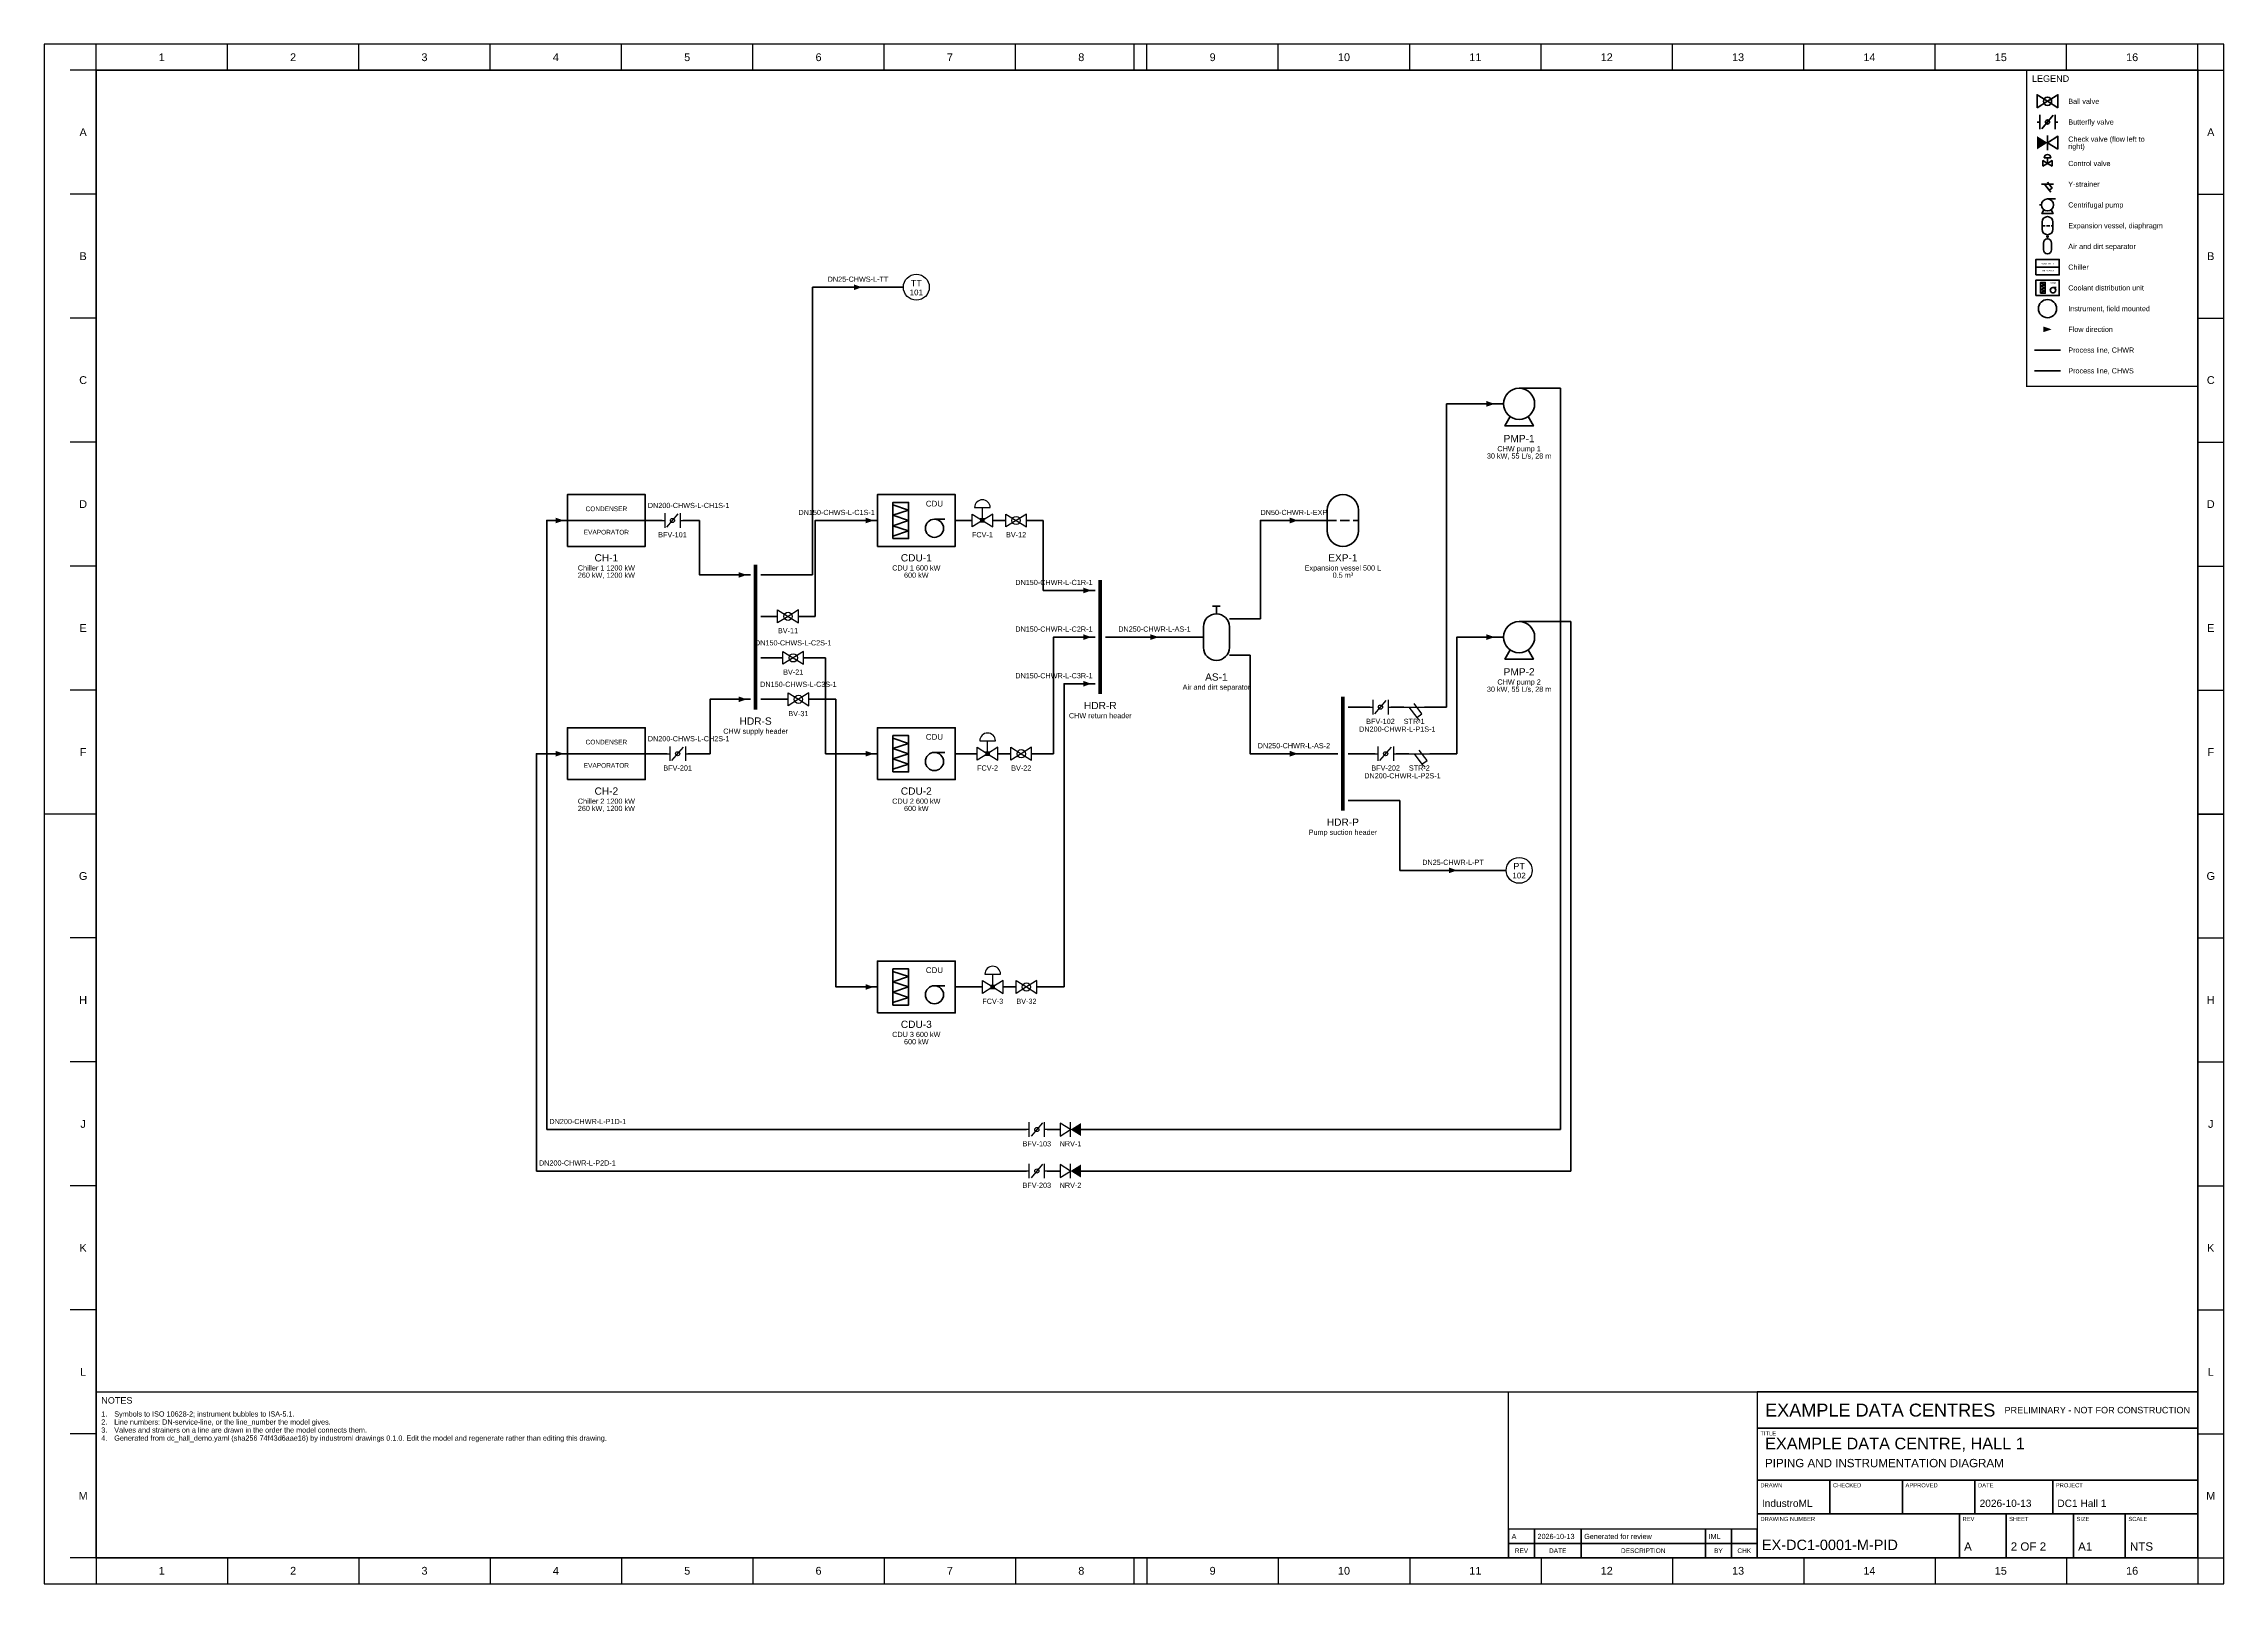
# Model space of a CAD drawing. Header units: millimetres. Extents: x 0 to 841, y 0 to 594.
import ezdxf
from ezdxf.enums import TextEntityAlignment as Align

# ---------------------------------------------------------------- set-up
doc = ezdxf.new("R2010")
doc.units = ezdxf.units.MM
doc.linetypes.add('IND-DASHED', pattern=[5, 3.5, -1.5])
for name, color, linetype, lineweight in [('P-EQUIP', 7, 'Continuous', 50), ('P-INST', 7, 'Continuous', 25), ('P-LINE-CHWR', 1, 'Continuous', 50), ('P-LINE-CHWS', 5, 'Continuous', 50), ('P-LINE-TEXT', 7, 'Continuous', 18), ('P-TAG', 7, 'Continuous', 25), ('P-TEXT', 7, 'Continuous', 18), ('P-VALVE', 7, 'Continuous', 25), ('SHEET-BORDER', 7, 'Continuous', 25), ('SHEET-TEXT', 7, 'Continuous', 18), ('SHEET-TITLE', 7, 'Continuous', 35)]:
    doc.layers.add(name, color=color, linetype=linetype, lineweight=lineweight)
doc.styles.add('IND', font='arial.ttf')

# ---------------------------------------------------------------- blocks, each defined once
blk = doc.blocks.new('P-BALL')
for points in [[(-4, -2.5), (-4, 2.5), (0, 0)], [(4, -2.5), (4, 2.5), (0, 0)]]:
    blk.add_lwpolyline(points, close=True)
blk.add_circle((0, 0), 1.6)
blk = doc.blocks.new('P-BFLY')
for p, q in [((-4, 0), (-3, 0)), ((-3, 2.8), (-3, -2.8)), ((-2.2, -2.6), (2.2, 2.6)), ((3, 2.8), (3, -2.8)), ((3, 0), (4, 0))]:
    blk.add_line(p, q)
blk.add_circle((0, 0), 0.8)
blk = doc.blocks.new('P-CHECK')
h = blk.add_hatch(color=256)
h.dxf.hatch_style = 1
h.paths.add_polyline_path([(-4, -2.5), (-4, 2.5), (0, 0)])
blk.add_line((0, 2.8), (0, -2.8))
blk.add_lwpolyline([(4, -2.5), (4, 2.5), (0, 0)], close=True)
blk = doc.blocks.new('P-CV')
h = blk.add_hatch(color=256)
h.dxf.hatch_style = 1
h.paths.add_polyline_path([(-0.9, -0.9), (0.9, -0.9), (0.9, 0.9), (-0.9, 0.9)])
for p, q in [((-3, 5), (3, 5)), ((0, 0), (0, 5))]:
    blk.add_line(p, q)
for points in [[(-4, -2.5), (-4, 2.5), (0, 0)], [(4, -2.5), (4, 2.5), (0, 0)]]:
    blk.add_lwpolyline(points, close=True)
blk.add_arc((0, 5), 3, 0, 180)
blk = doc.blocks.new('P-STRAINER')
for p, q in [((-4, 0), (4, 0)), ((1, -4), (2.2, -5.2))]:
    blk.add_line(p, q)
blk.add_lwpolyline([(-2, 0), (1, -4), (3, -2.6), (0, 1.4)])
blk = doc.blocks.new('P-PUMP')
for p, q in [((-6, 0), (-8, 0)), ((0, 6), (8, 6))]:
    blk.add_line(p, q)
blk.add_lwpolyline([(-3.5, -4.9), (-5.5, -8.5), (5.5, -8.5), (3.5, -4.9)])
blk.add_circle((0, 0), 6)
blk = doc.blocks.new('P-EXPTANK')
for p, q in [((-6, -4), (-6, 4)), ((6, -4), (6, 4))]:
    blk.add_line(p, q)
at = {"linetype": 'IND-DASHED'}
blk.add_line((-6, 0), (6, 0), dxfattribs=at)
for centre, start, end in [((0, 4), 0, 180), ((0, -4), 180, 360)]:
    blk.add_arc(centre, 6, start, end)
blk = doc.blocks.new('P-AIRSEP')
for p, q in [((-1.5, 12), (1.5, 12)), ((0, 9), (0, 12)), ((-5, -4), (-5, 4)), ((5, -4), (5, 4))]:
    blk.add_line(p, q)
for centre, start, end in [((0, 4), 0, 180), ((0, -4), 180, 360)]:
    blk.add_arc(centre, 5, start, end)
blk = doc.blocks.new('P-CHILLER')
blk.add_line((-15, 0), (15, 0))
blk.add_lwpolyline([(-15, -10), (15, -10), (15, 10), (-15, 10)], close=True)
at = {"style": 'IND'}
for s, p in [('CONDENSER', (0, 4.5)), ('EVAPORATOR', (0, -4.5))]:
    blk.add_text(s, height=1.8, dxfattribs=at).set_placement(p, align=Align.MIDDLE_CENTER)
blk = doc.blocks.new('P-CDU')
blk.add_line((7, 0.5), (11, 0.5))
for points in [[(-15, -10), (15, -10), (15, 10), (-15, 10)], [(-9, -7), (-3, -7), (-3, 7), (-9, 7)]]:
    blk.add_lwpolyline(points, close=True)
blk.add_lwpolyline([(-9, 6), (-3, 4), (-9, 2), (-3, 0), (-9, -2), (-3, -4), (-9, -6)])
blk.add_circle((7, -3), 3.5)
at = {"style": 'IND'}
blk.add_text('CDU', height=2.2, dxfattribs=at).set_placement((7, 6.5), align=Align.MIDDLE_CENTER)
blk = doc.blocks.new('P-INST')
blk.add_circle((0, 0), 5)
at = {"style": 'IND'}
for tag, height, p in [('FUNC', 2.5, (0, 1.6)), ('LOOP', 2.2, (0, -2))]:
    blk.add_attdef(tag, text='', height=height, dxfattribs=at).set_placement(p, align=Align.MIDDLE_CENTER)
blk = doc.blocks.new('P-ARROW')
h = blk.add_hatch(color=256)
h.dxf.hatch_style = 1
h.paths.add_polyline_path([(-1.6, -1.1), (-1.6, 1.1), (1.6, 0)])

msp = doc.modelspace()

# ---------------------------------------------------------------- linework, layer by layer
at = {"layer": 'P-EQUIP', "const_width": 1.4}
for points in [[(274.5, 337.25), (274.5, 393.25)], [(407.5, 343.25), (407.5, 387.25)], [(501.1, 298.25), (501.1, 342.25)]]:
    msp.add_lwpolyline(points, dxfattribs=at)
at = {"layer": 'P-LINE-CHWR'}
for p, q in [((768, 476), (778, 476)), ((577.1, 461.25), (585.1, 461.25)), ((351.5, 410.25), (358, 410.25)), ((366, 410.25), (371, 410.25)), ((379, 410.25), (385.5, 410.25)), ((457.3, 372.25), (465.8, 372.25)), ((460.8, 372.25), (469.3, 372.25)), ((577.1, 371.25), (589.1, 371.25)), ((409.5, 365.25), (428.9, 365.25)), ((423.9, 365.25), (443.3, 365.25)), ((457.3, 358.25), (463.8, 358.25)), ((458.8, 358.25), (465.3, 358.25)), ((503.1, 338.25), (511.6, 338.25)), ((519.6, 338.25), (524.6, 338.25)), ((532.6, 338.25), (541.1, 338.25)), ((351.5, 320.25), (360, 320.25)), ((368, 320.25), (373, 320.25)), ((381, 320.25), (389.5, 320.25)), ((503.1, 320.25), (513.6, 320.25)), ((521.6, 320.25), (526.6, 320.25)), ((534.6, 320.25), (545.1, 320.25)), ((503.1, 302.25), (515.6, 302.25)), ((510.6, 302.25), (523.1, 302.25)), ((351.5, 230.25), (362, 230.25)), ((370, 230.25), (375, 230.25)), ((383, 230.25), (393.5, 230.25)), ((379, 175.25), (193.9, 175.25)), ((392, 175.25), (387, 175.25)), ((585.1, 175.25), (400, 175.25)), ((379, 159.25), (189.9, 159.25)), ((392, 159.25), (387, 159.25)), ((589.1, 159.25), (400, 159.25))]:
    msp.add_line(p, q, dxfattribs=at)
for points in [[(541.1, 338.25), (541.1, 455.25), (561.1, 455.25)], [(585.1, 461.25), (585.1, 175.25)], [(193.9, 175.25), (193.9, 410.25), (201.9, 410.25)], [(385.5, 410.25), (385.5, 383.25), (405.5, 383.25)], [(469.3, 372.25), (469.3, 410.25), (495.1, 410.25)], [(589.1, 371.25), (589.1, 159.25)], [(389.5, 320.25), (389.5, 365.25), (405.5, 365.25)], [(443.3, 365.25), (443.3, 365.25), (447.3, 365.25)], [(545.1, 320.25), (545.1, 365.25), (561.1, 365.25)], [(465.3, 358.25), (465.3, 320.25), (499.1, 320.25)], [(393.5, 230.25), (393.5, 347.25), (405.5, 347.25)], [(189.9, 159.25), (189.9, 320.25), (201.9, 320.25)], [(523.1, 302.25), (523.1, 275.25), (564.1, 275.25)]]:
    msp.add_lwpolyline(points, dxfattribs=at)
at = {"layer": 'P-LINE-CHWS'}
for p, q in [((768, 468), (778, 468)), ((231.9, 410.25), (238.4, 410.25)), ((246.4, 410.25), (252.9, 410.25)), ((276.5, 389.25), (289, 389.25)), ((284, 389.25), (296.5, 389.25)), ((276.5, 373.25), (283, 373.25)), ((291, 373.25), (297.5, 373.25)), ((276.5, 357.25), (285, 357.25)), ((293, 357.25), (301.5, 357.25)), ((276.5, 341.25), (287, 341.25)), ((295, 341.25), (305.5, 341.25)), ((231.9, 320.25), (240.4, 320.25)), ((248.4, 320.25), (256.9, 320.25))]:
    msp.add_line(p, q, dxfattribs=at)
for points in [[(296.5, 389.25), (296.5, 500.25), (331.5, 500.25)], [(252.9, 410.25), (252.9, 389.25), (272.5, 389.25)], [(297.5, 373.25), (297.5, 410.25), (321.5, 410.25)], [(301.5, 357.25), (301.5, 320.25), (321.5, 320.25)], [(256.9, 320.25), (256.9, 341.25), (272.5, 341.25)], [(305.5, 341.25), (305.5, 230.25), (321.5, 230.25)]]:
    msp.add_lwpolyline(points, dxfattribs=at)
at = {"layer": 'SHEET-BORDER'}
for p, q in [((20, 584), (20, 594)), ((70.69, 584), (70.69, 594)), ((121.38, 584), (121.38, 594)), ((172.06, 584), (172.06, 594)), ((222.75, 584), (222.75, 594)), ((273.44, 584), (273.44, 594)), ((324.12, 584), (324.12, 594)), ((374.81, 584), (374.81, 594)), ((425.5, 584), (425.5, 594)), ((476.19, 584), (476.19, 594)), ((526.88, 584), (526.88, 594)), ((577.56, 584), (577.56, 594)), ((628.25, 584), (628.25, 594)), ((678.94, 584), (678.94, 594)), ((729.62, 584), (729.62, 594)), ((780.31, 584), (780.31, 594)), ((831, 584), (831, 594)), ((20, 584), (10, 584)), ((831, 584), (841, 584)), ((20, 536.17), (10, 536.17)), ((831, 536.17), (841, 536.17)), ((20, 488.33), (10, 488.33)), ((831, 488.33), (841, 488.33)), ((20, 440.5), (10, 440.5)), ((831, 440.5), (841, 440.5)), ((20, 392.67), (10, 392.67)), ((831, 392.67), (841, 392.67)), ((20, 344.83), (10, 344.83)), ((831, 344.83), (841, 344.83)), ((20, 297), (10, 297)), ((831, 297), (841, 297)), ((20, 249.17), (10, 249.17)), ((831, 249.17), (841, 249.17)), ((20, 201.33), (10, 201.33)), ((831, 201.33), (841, 201.33)), ((20, 153.5), (10, 153.5)), ((831, 153.5), (841, 153.5)), ((20, 105.67), (10, 105.67)), ((831, 105.67), (841, 105.67)), ((20, 57.83), (10, 57.83)), ((831, 57.83), (841, 57.83)), ((20, 10), (10, 10)), ((20, 10), (20, 0)), ((70.69, 10), (70.69, 0)), ((121.38, 10), (121.38, 0)), ((172.06, 10), (172.06, 0)), ((222.75, 10), (222.75, 0)), ((273.44, 10), (273.44, 0)), ((324.12, 10), (324.12, 0)), ((374.81, 10), (374.81, 0)), ((425.5, 10), (425.5, 0)), ((476.19, 10), (476.19, 0)), ((526.88, 10), (526.88, 0)), ((577.56, 10), (577.56, 0)), ((628.25, 10), (628.25, 0)), ((678.94, 10), (678.94, 0)), ((729.62, 10), (729.62, 0)), ((780.31, 10), (780.31, 0)), ((831, 10), (831, 0)), ((831, 10), (841, 10))]:
    msp.add_line(p, q, dxfattribs=at)
for points in [[(0, 0), (841, 0), (841, 594), (0, 594)], [(661, 60), (831, 60), (831, 74), (661, 74)], [(661, 40), (831, 40), (831, 60), (661, 60)], [(661, 27), (689, 27), (689, 40), (661, 40)], [(689, 27), (717, 27), (717, 40), (689, 40)], [(717, 27), (745, 27), (745, 40), (717, 40)], [(745, 27), (775, 27), (775, 40), (745, 40)], [(775, 27), (831, 27), (831, 40), (775, 40)], [(661, 10), (739, 10), (739, 27), (661, 27)], [(739, 10), (757, 10), (757, 27), (739, 27)], [(757, 10), (783, 10), (783, 27), (757, 27)], [(783, 10), (803, 10), (803, 27), (783, 27)], [(803, 10), (831, 10), (831, 27), (803, 27)], [(565, 15.5), (575, 15.5), (575, 21), (565, 21)], [(575, 15.5), (593, 15.5), (593, 21), (575, 21)], [(593, 15.5), (641, 15.5), (641, 21), (593, 21)], [(641, 15.5), (651, 15.5), (651, 21), (641, 21)], [(651, 15.5), (661, 15.5), (661, 21), (651, 21)], [(565, 10), (575, 10), (575, 15.5), (565, 15.5)], [(575, 10), (593, 10), (593, 15.5), (575, 15.5)], [(593, 10), (641, 10), (641, 15.5), (593, 15.5)], [(641, 10), (651, 10), (651, 15.5), (641, 15.5)], [(651, 10), (661, 10), (661, 15.5), (651, 15.5)]]:
    msp.add_lwpolyline(points, close=True, dxfattribs=at)
at = {"layer": 'SHEET-BORDER', "const_width": 0.5}
for points in [[(420.5, 594), (420.5, 584)], [(0, 297), (20, 297)], [(841, 297), (831, 297)], [(420.5, 0), (420.5, 10)]]:
    msp.add_lwpolyline(points, dxfattribs=at)
at = {"layer": 'SHEET-BORDER'}
for points, const_width in [([(20, 10), (831, 10), (831, 584), (20, 584)], 0.7), ([(765, 462), (831, 462), (831, 584), (765, 584)], 0.5), ([(20, 10), (565, 10), (565, 74), (20, 74)], 0.5), ([(565, 10), (661, 10), (661, 74), (565, 74)], 0.5), ([(661, 10), (831, 10), (831, 74), (661, 74)], 0.5)]:
    msp.add_lwpolyline(points, close=True, dxfattribs=dict(at, const_width=const_width))

# ---------------------------------------------------------------- block references
at = {"layer": 'P-EQUIP'}
for name, p in [('P-BALL', (773, 572)), ('P-BFLY', (773, 564)), ('P-CHECK', (773, 556)), ('P-ARROW', (773, 484)), ('P-PUMP', (569.1, 455.25)), ('P-CHILLER', (216.9, 410.25)), ('P-CDU', (336.5, 410.25)), ('P-EXPTANK', (501.1, 410.25)), ('P-AIRSEP', (452.3, 365.25)), ('P-PUMP', (569.1, 365.25)), ('P-CHILLER', (216.9, 320.25)), ('P-CDU', (336.5, 320.25)), ('P-CDU', (336.5, 230.25))]:
    msp.add_blockref(name, p, dxfattribs=at)
for name, p, xscale, yscale in [('P-CV', (773, 548), 0.4375, 0.4375), ('P-STRAINER', (773, 540), 0.5833333333333334, 0.5833333333333334), ('P-PUMP', (773, 532), 0.3888888888888889, 0.3888888888888889), ('P-EXPTANK', (773, 524), 0.35, 0.35), ('P-AIRSEP', (773, 516), 0.3181818181818182, 0.3181818181818182), ('P-CHILLER', (773, 508), 0.3, 0.3), ('P-CDU', (773, 500), 0.3, 0.3), ('P-INST', (773, 492), 0.7, 0.7)]:
    msp.add_blockref(name, p, dxfattribs=dict(at, xscale=xscale, yscale=yscale))
at = {"layer": 'P-INST'}
for p, values in [((336.5, 500.25), {'FUNC': 'TT', 'LOOP': '101'}), ((569.1, 275.25), {'FUNC': 'PT', 'LOOP': '102'})]:
    msp.add_blockref('P-INST', p, dxfattribs=at).add_auto_attribs(values)
at = {"layer": 'P-LINE-CHWR'}
for p in [(558.1, 455.25), (198.9, 410.25), (482.2, 410.25), (402.5, 383.25), (402.5, 365.25), (428.4, 365.25), (558.1, 365.25), (402.5, 347.25), (198.9, 320.25), (482.2, 320.25), (543.6, 275.25)]:
    msp.add_blockref('P-ARROW', p, dxfattribs=at)
at = {"layer": 'P-LINE-CHWS'}
for p in [(314, 500.25), (318.5, 410.25), (269.5, 389.25), (269.5, 341.25), (318.5, 320.25), (318.5, 230.25)]:
    msp.add_blockref('P-ARROW', p, dxfattribs=at)
at = {"layer": 'P-VALVE'}
for name, p in [('P-BFLY', (242.4, 410.25)), ('P-CV', (362, 410.25)), ('P-BALL', (375, 410.25)), ('P-BALL', (287, 373.25)), ('P-BALL', (289, 357.25)), ('P-BALL', (291, 341.25)), ('P-BFLY', (515.6, 338.25)), ('P-STRAINER', (528.6, 338.25)), ('P-CV', (364, 320.25)), ('P-BFLY', (244.4, 320.25)), ('P-BALL', (377, 320.25)), ('P-BFLY', (517.6, 320.25)), ('P-STRAINER', (530.6, 320.25)), ('P-CV', (366, 230.25)), ('P-BALL', (379, 230.25))]:
    msp.add_blockref(name, p, dxfattribs=at)
at = {"layer": 'P-VALVE', "rotation": 180}
for name, p in [('P-BFLY', (383, 175.25)), ('P-CHECK', (396, 175.25)), ('P-BFLY', (383, 159.25)), ('P-CHECK', (396, 159.25))]:
    msp.add_blockref(name, p, dxfattribs=at)

# ---------------------------------------------------------------- texts
at = {"layer": 'P-LINE-TEXT', "style": 'IND'}
for s, p in [('DN25-CHWS-L-TT', (314, 501.75)), ('DN50-CHWR-L-EXP', (482.2, 411.75)), ('DN150-CHWS-L-C2S-1', (289, 361.45)), ('DN250-CHWR-L-AS-1', (428.4, 366.75)), ('DN150-CHWS-L-C3S-1', (291, 345.45)), ('DN250-CHWR-L-AS-2', (482.2, 321.75)), ('DN25-CHWR-L-PT', (543.6, 276.75))]:
    msp.add_text(s, height=2, dxfattribs=at).set_placement(p, align=Align.BOTTOM_CENTER)
for s, p in [('DN200-CHWS-L-CH1S-1', (232.9, 414.45)), ('DN200-CHWS-L-CH2S-1', (232.9, 324.45)), ('DN200-CHWR-L-P1D-1', (194.9, 176.75)), ('DN200-CHWR-L-P2D-1', (190.9, 160.75))]:
    msp.add_text(s, height=2, dxfattribs=at).set_placement(p, align=Align.BOTTOM_LEFT)
for s, p in [('DN150-CHWS-L-C1S-1', (320.5, 411.75)), ('DN150-CHWR-L-C1R-1', (404.5, 384.75)), ('DN150-CHWR-L-C2R-1', (404.5, 366.75)), ('DN150-CHWR-L-C3R-1', (404.5, 348.75))]:
    msp.add_text(s, height=2, dxfattribs=at).set_placement(p, align=Align.BOTTOM_RIGHT)
for s, p in [('DN200-CHWR-L-P1S-1', (522.1, 330.75)), ('DN200-CHWR-L-P2S-1', (524.1, 312.75))]:
    msp.add_text(s, height=2, dxfattribs=at).set_placement(p, align=Align.TOP_CENTER)
at = {"layer": 'P-TAG', "style": 'IND'}
for s, height, p in [('PMP-1', 2.8, (569.1, 443.25)), ('BFV-101', 2, (242.4, 405.75)), ('FCV-1', 2, (362, 405.75)), ('BV-12', 2, (375, 405.75)), ('CH-1', 2.8, (216.9, 397.25)), ('CDU-1', 2.8, (336.5, 397.25)), ('EXP-1', 2.8, (501.1, 397.25)), ('BV-11', 2, (287, 368.75)), ('BV-21', 2, (289, 352.75)), ('AS-1', 2.8, (452.3, 351.25)), ('PMP-2', 2.8, (569.1, 353.25)), ('BV-31', 2, (291, 336.75)), ('HDR-R', 2.8, (407.5, 340.25)), ('HDR-S', 2.8, (274.5, 334.25)), ('BFV-102', 2, (515.6, 333.75)), ('STR-1', 2, (528.6, 333.75)), ('BFV-201', 2, (244.4, 315.75)), ('FCV-2', 2, (364, 315.75)), ('BV-22', 2, (377, 315.75)), ('BFV-202', 2, (517.6, 315.75)), ('STR-2', 2, (530.6, 315.75)), ('CH-2', 2.8, (216.9, 307.25)), ('CDU-2', 2.8, (336.5, 307.25)), ('HDR-P', 2.8, (501.1, 295.25)), ('FCV-3', 2, (366, 225.75)), ('BV-32', 2, (379, 225.75)), ('CDU-3', 2.8, (336.5, 217.25)), ('BFV-103', 2, (383, 170.75)), ('NRV-1', 2, (396, 170.75)), ('BFV-203', 2, (383, 154.75)), ('NRV-2', 2, (396, 154.75))]:
    msp.add_text(s, height=height, dxfattribs=at).set_placement(p, align=Align.TOP_CENTER)
at = {"layer": 'P-TEXT', "style": 'IND'}
for s, p in [('CHW pump 1', (569.1, 438.95)), ('30 kW, 55 L/s, 28 m', (569.1, 436.15)), ('Chiller 1 1200 kW', (216.9, 392.95)), ('260 kW, 1200 kW', (216.9, 390.15)), ('CDU 1 600 kW', (336.5, 392.95)), ('600 kW', (336.5, 390.15)), ('Expansion vessel 500 L', (501.1, 392.95)), ('0.5 m³', (501.1, 390.15)), ('Air and dirt separator', (452.3, 346.95)), ('30 kW, 55 L/s, 28 m', (569.1, 346.15)), ('CHW pump 2', (569.1, 348.95)), ('CHW supply header', (274.5, 329.95)), ('CHW return header', (407.5, 335.95)), ('Chiller 2 1200 kW', (216.9, 302.95)), ('CDU 2 600 kW', (336.5, 302.95)), ('260 kW, 1200 kW', (216.9, 300.15)), ('600 kW', (336.5, 300.15)), ('Pump suction header', (501.1, 290.95)), ('CDU 3 600 kW', (336.5, 212.95)), ('600 kW', (336.5, 210.15))]:
    msp.add_text(s, height=2, dxfattribs=at).set_placement(p, align=Align.TOP_CENTER)
at = {"layer": 'SHEET-TEXT', "style": 'IND'}
for s, height, p in [('1', 3, (45.34, 589)), ('2', 3, (96.03, 589)), ('3', 3, (146.72, 589)), ('4', 3, (197.41, 589)), ('5', 3, (248.09, 589)), ('6', 3, (298.78, 589)), ('7', 3, (349.47, 589)), ('8', 3, (400.16, 589)), ('9', 3, (450.84, 589)), ('10', 3, (501.53, 589)), ('11', 3, (552.22, 589)), ('12', 3, (602.91, 589)), ('13', 3, (653.59, 589)), ('14', 3, (704.28, 589)), ('15', 3, (754.97, 589)), ('16', 3, (805.66, 589)), ('A', 3, (15, 560.08)), ('A', 3, (836, 560.08)), ('B', 3, (15, 512.25)), ('B', 3, (836, 512.25)), ('C', 3, (15, 464.42)), ('C', 3, (836, 464.42)), ('D', 3, (15, 416.58)), ('D', 3, (836, 416.58)), ('E', 3, (15, 368.75)), ('E', 3, (836, 368.75)), ('F', 3, (15, 320.92)), ('F', 3, (836, 320.92)), ('G', 3, (15, 273.08)), ('G', 3, (836, 273.08)), ('H', 3, (15, 225.25)), ('H', 3, (836, 225.25)), ('J', 3, (15, 177.42)), ('J', 3, (836, 177.42)), ('K', 3, (15, 129.58)), ('K', 3, (836, 129.58)), ('L', 3, (15, 81.75)), ('L', 3, (836, 81.75)), ('M', 3, (15, 33.92)), ('M', 3, (836, 33.92)), ('REV', 1.8, (570, 12.75)), ('DATE', 1.8, (584, 12.75)), ('DESCRIPTION', 1.8, (617, 12.75)), ('BY', 1.8, (646, 12.75)), ('CHK', 1.8, (656, 12.75)), ('1', 3, (45.34, 5)), ('2', 3, (96.03, 5)), ('3', 3, (146.72, 5)), ('4', 3, (197.41, 5)), ('5', 3, (248.09, 5)), ('6', 3, (298.78, 5)), ('7', 3, (349.47, 5)), ('8', 3, (400.16, 5)), ('9', 3, (450.84, 5)), ('10', 3, (501.53, 5)), ('11', 3, (552.22, 5)), ('12', 3, (602.91, 5)), ('13', 3, (653.59, 5)), ('14', 3, (704.28, 5)), ('15', 3, (754.97, 5)), ('16', 3, (805.66, 5))]:
    msp.add_text(s, height=height, dxfattribs=at).set_placement(p, align=Align.MIDDLE_CENTER)
for s, p in [('Ball valve', (781, 572)), ('Butterfly valve', (781, 564)), ('Check valve (flow left to', (781, 557.4)), ('right)', (781, 554.6)), ('Control valve', (781, 548)), ('Y-strainer', (781, 540)), ('Centrifugal pump', (781, 532)), ('Expansion vessel, diaphragm', (781, 524)), ('Air and dirt separator', (781, 516)), ('Chiller', (781, 508)), ('Coolant distribution unit', (781, 500)), ('Instrument, field mounted', (781, 492)), ('Flow direction', (781, 484)), ('Process line, CHWR', (781, 476)), ('Process line, CHWS', (781, 468)), ('A', (566.2, 18.25)), ('2026-10-13', (576.2, 18.25)), ('Generated for review', (594.2, 18.25)), ('IML', (642.2, 18.25))]:
    msp.add_text(s, height=2, dxfattribs=at).set_placement(p, align=Align.MIDDLE_LEFT)
for s, height, p in [('3.', 2, (22, 60.3)), ('2.', 2, (22, 63.4)), ('1.', 2, (22, 66.5)), ('Valves and strainers on a line are drawn in the order the model connects them.', 2, (27, 60.3)), ('Symbols to ISO 10628-2; instrument bubbles to ISA-5.1.', 2, (27, 66.5)), ('Line numbers: DN-service-line, or the line_number the model gives.', 2, (27, 63.4)), ('4.', 2, (22, 57.2)), ('Generated from dc_hall_demo.yaml (sha256 74f43d6aae16) by industroml drawings 0.1.0. Edit the model and regenerate rather than editing this drawing.', 2, (27, 57.2)), ('TITLE', 1.6, (662.2, 58.8)), ('DRAWN', 1.6, (662.2, 38.8)), ('CHECKED', 1.6, (690.2, 38.8)), ('APPROVED', 1.6, (718.2, 38.8)), ('DATE', 1.6, (746.2, 38.8)), ('PROJECT', 1.6, (776.2, 38.8)), ('DRAWING NUMBER', 1.6, (662.2, 25.8)), ('REV', 1.6, (740.2, 25.8)), ('SHEET', 1.6, (758.2, 25.8)), ('SIZE', 1.6, (784.2, 25.8)), ('SCALE', 1.6, (804.2, 25.8))]:
    msp.add_text(s, height=height, dxfattribs=at).set_placement(p, align=Align.TOP_LEFT)
at = {"layer": 'SHEET-TITLE', "style": 'IND'}
for s, p in [('LEGEND', (767, 582)), ('NOTES', (22, 72))]:
    msp.add_text(s, height=2.5, dxfattribs=at).set_placement(p, align=Align.TOP_LEFT)
msp.add_text('EXAMPLE DATA CENTRES', height=5, dxfattribs=at).set_placement((664, 67), align=Align.MIDDLE_LEFT)
msp.add_text('PRELIMINARY - NOT FOR CONSTRUCTION', height=2.5, dxfattribs=at).set_placement((828, 67), align=Align.MIDDLE_RIGHT)
for s, height, p in [('EXAMPLE DATA CENTRE, HALL 1', 4.5, (664, 50.5)), ('PIPING AND INSTRUMENTATION DIAGRAM', 3.2, (664, 44)), ('IndustroML', 2.8, (662.8, 28.8)), ('2026-10-13', 2.8, (746.8, 28.8)), ('DC1 Hall 1', 2.8, (776.8, 28.8)), ('EX-DC1-0001-M-PID', 4, (662.8, 11.8)), ('A', 3.2, (740.8, 11.8)), ('2 OF 2', 3.2, (758.8, 11.8)), ('A1', 3.2, (784.8, 11.8)), ('NTS', 3.2, (804.8, 11.8))]:
    msp.add_text(s, height=height, dxfattribs=at).set_placement(p, align=Align.BOTTOM_LEFT)

doc.saveas('drawing.dxf')
